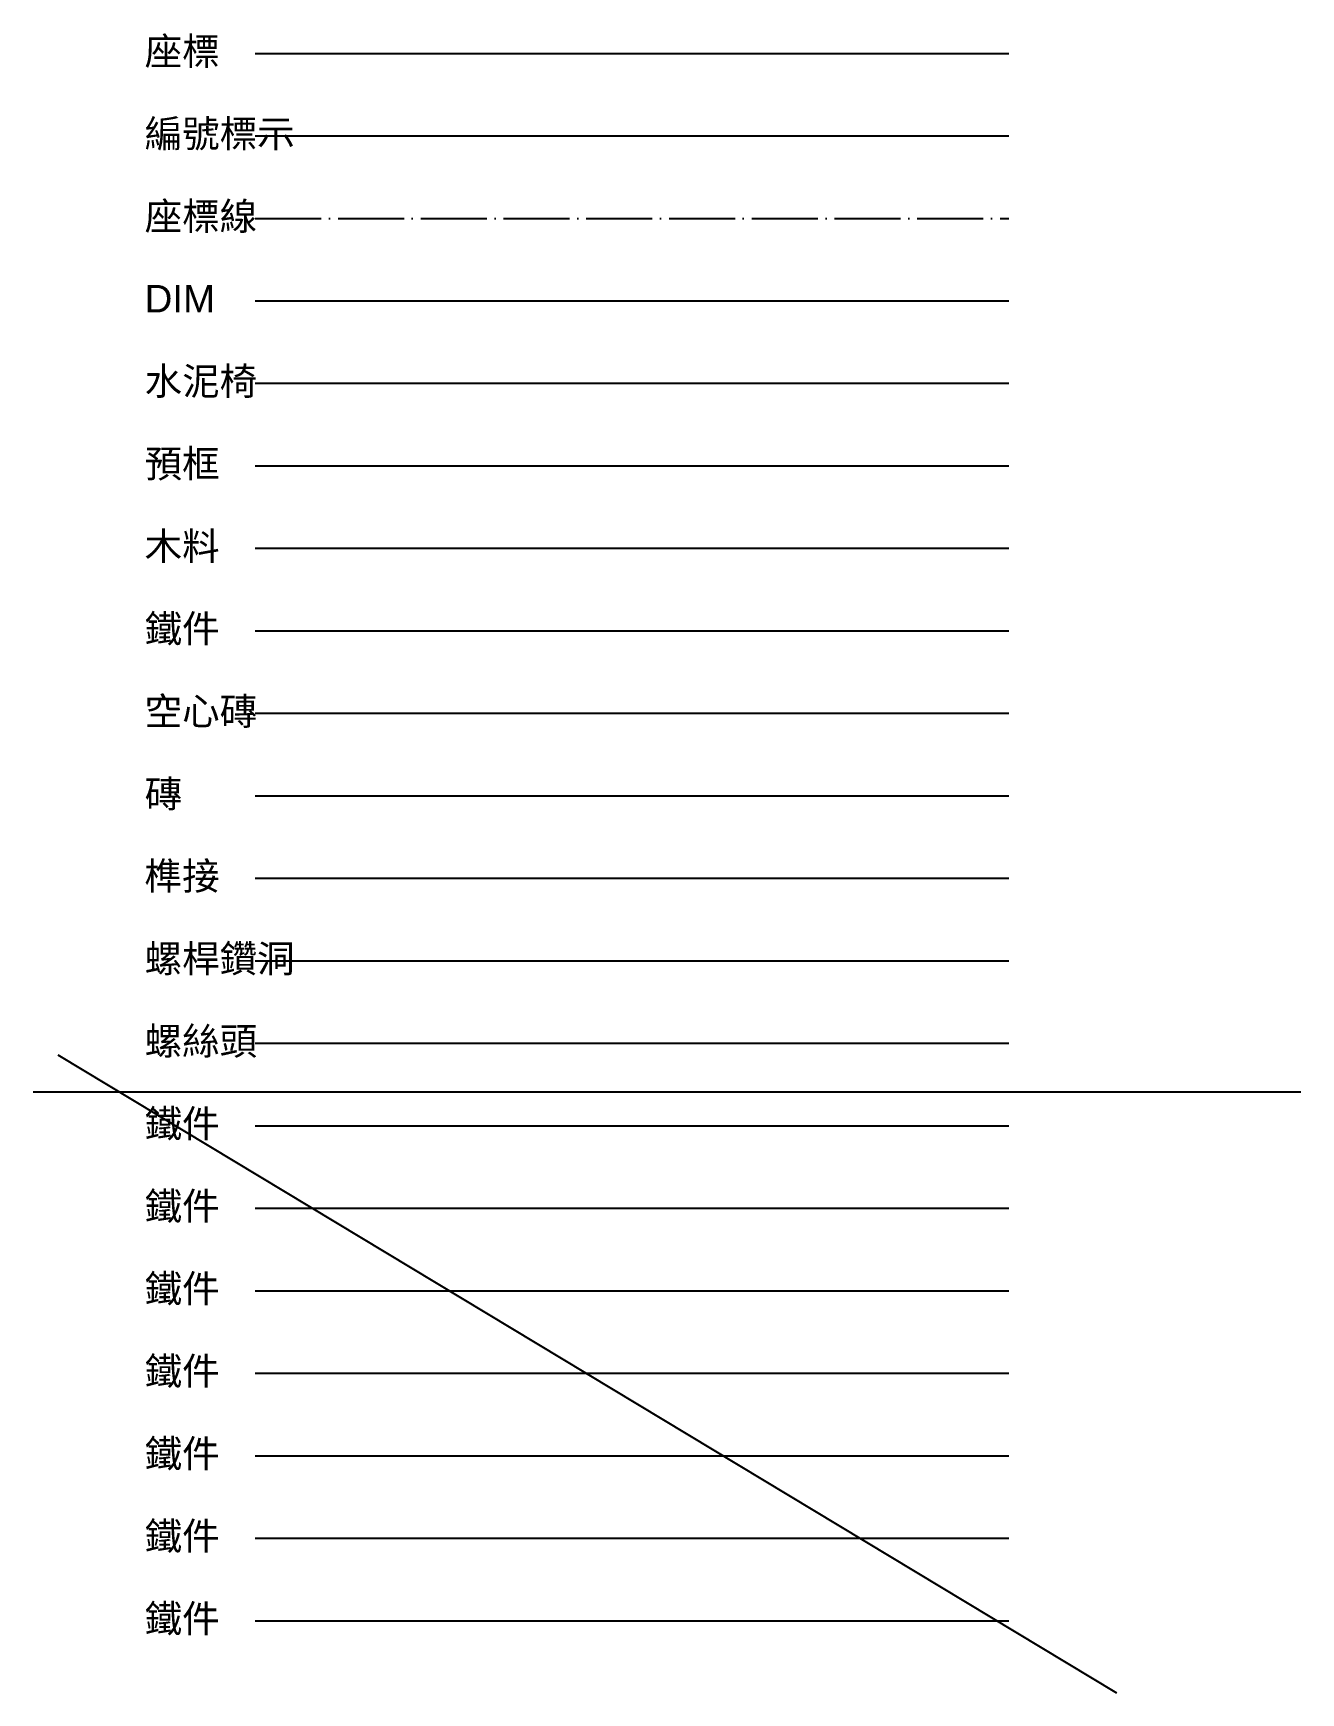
# Model space of a CAD drawing. Header units: millimetres. Extents: x -2666 to 6286, y -11880 to 4849.
# Drawn here: x 1230 to 1691, y 2478 to 3081 of the extents above; entities that cross this region are included whole.
import ezdxf

# ---------------------------------------------------------------- set-up
doc = ezdxf.new("R2010")
doc.units = ezdxf.units.MM
doc.linetypes.add('ACAD_ISO04W100', pattern=[30, 24, -3, 0, -3])
doc.layers.add('1-墊圈', color=4, linetype='Continuous', plot=False)
doc.layers.add('1-螺絲頭', color=9, linetype='Continuous', plot=False)
for name, color, linetype in [('dim', 244, 'Continuous'), ('座標', 3, 'Continuous'), ('座標線', 65, 'ACAD_ISO04W100'), ('木料', 2, 'Continuous'), ('榫接', 5, 'Continuous'), ('水泥椅', 5, 'Continuous'), ('磚', 4, 'Continuous'), ('空心磚', 1, 'Continuous'), ('編號標示', 30, 'Continuous'), ('鐵件', 6, 'Continuous'), ('預框', 7, 'Continuous')]:
    doc.layers.add(name, color=color, linetype=linetype)
doc.styles.get("Standard").update_dxf_attribs({"font": 'arial.ttf'})

msp = doc.modelspace()

# ---------------------------------------------------------------- texts
at = {"layer": '1-墊圈'}
msp.add_text('螺桿鑽洞', height=10, dxfattribs=at).set_placement((1270.451, 2739.784))
at = {"layer": '1-螺絲頭'}
msp.add_text('螺絲頭', height=10, dxfattribs=at).set_placement((1270.451, 2709.784))
at = {"layer": 'dim'}
msp.add_text('DIM', height=10, dxfattribs=at).set_placement((1270.451, 2979.784))
at = {"layer": '座標'}
msp.add_text('座標', height=10, dxfattribs=at).set_placement((1270.451, 3069.784))
at = {"layer": '座標線'}
msp.add_text('座標線', height=10, dxfattribs=at).set_placement((1270.451, 3009.784))
at = {"layer": '木料'}
msp.add_text('木料', height=10, dxfattribs=at).set_placement((1270.451, 2889.784))
at = {"layer": '榫接'}
msp.add_text('榫接', height=10, dxfattribs=at).set_placement((1270.451, 2769.784))
at = {"layer": '水泥椅'}
msp.add_text('水泥椅', height=10, dxfattribs=at).set_placement((1270.451, 2949.784))
at = {"layer": '磚'}
msp.add_text('磚', height=10, dxfattribs=at).set_placement((1270.451, 2799.784))
at = {"layer": '空心磚'}
msp.add_text('空心磚', height=10, dxfattribs=at).set_placement((1270.451, 2829.784))
at = {"layer": '編號標示'}
for s, p in [('編號標示', (1270.451, 3039.784)), ('鐵件', (1270.451, 2679.784)), ('鐵件', (1270.451, 2649.784)), ('鐵件', (1270.451, 2619.784)), ('鐵件', (1270.451, 2589.784)), ('鐵件', (1270.451, 2559.784)), ('鐵件', (1270.451, 2529.784)), ('鐵件', (1270.451, 2499.784))]:
    msp.add_text(s, height=10, dxfattribs=at).set_placement(p)
at = {"layer": '鐵件'}
msp.add_text('鐵件', height=10, dxfattribs=at).set_placement((1270.451, 2859.784))
at = {"layer": '預框'}
msp.add_text('預框', height=10, dxfattribs=at).set_placement((1270.451, 2919.784))

# ---------------------------------------------------------------- linework, layer by layer
for p, q in [((1238.841, 2709.738), (1624.023, 2477.769)), ((1229.909, 2696.355), (1691.011, 2696.355))]:
    msp.add_line(p, q)
for points in [[(1310.699, 2684.003), (1584.791, 2684.003)], [(1310.699, 2654.003), (1584.791, 2654.003)], [(1310.699, 2624.003), (1584.791, 2624.003)], [(1310.699, 2594.003), (1584.791, 2594.003)], [(1310.699, 2564.003), (1584.791, 2564.003)], [(1310.699, 2534.003), (1584.791, 2534.003)], [(1310.699, 2504.003), (1584.791, 2504.003)]]:
    msp.add_lwpolyline(points)
at = {"layer": '1-墊圈'}
msp.add_lwpolyline([(1310.699, 2744.003), (1584.791, 2744.003)], dxfattribs=at)
at = {"layer": '1-螺絲頭'}
msp.add_lwpolyline([(1310.699, 2714.003), (1584.791, 2714.003)], dxfattribs=at)
at = {"layer": 'dim'}
msp.add_lwpolyline([(1310.699, 2984.003), (1584.791, 2984.003)], dxfattribs=at)
at = {"layer": '座標'}
msp.add_lwpolyline([(1310.699, 3074.003), (1584.791, 3074.003)], dxfattribs=at)
at = {"layer": '座標線'}
msp.add_lwpolyline([(1310.699, 3014.003), (1584.791, 3014.003)], dxfattribs=at)
at = {"layer": '木料'}
msp.add_lwpolyline([(1310.699, 2894.003), (1584.791, 2894.003)], dxfattribs=at)
at = {"layer": '榫接'}
msp.add_lwpolyline([(1310.699, 2774.003), (1584.791, 2774.003)], dxfattribs=at)
at = {"layer": '水泥椅'}
msp.add_lwpolyline([(1310.699, 2954.003), (1584.791, 2954.003)], dxfattribs=at)
at = {"layer": '磚'}
msp.add_lwpolyline([(1310.699, 2804.003), (1584.791, 2804.003)], dxfattribs=at)
at = {"layer": '空心磚'}
msp.add_lwpolyline([(1310.699, 2834.003), (1584.791, 2834.003)], dxfattribs=at)
at = {"layer": '編號標示'}
msp.add_lwpolyline([(1310.699, 3044.003), (1584.791, 3044.003)], dxfattribs=at)
at = {"layer": '鐵件'}
msp.add_lwpolyline([(1310.699, 2864.003), (1584.791, 2864.003)], dxfattribs=at)
at = {"layer": '預框'}
msp.add_lwpolyline([(1310.699, 2924.003), (1584.791, 2924.003)], dxfattribs=at)

msp.set_redraw_order([(e.dxf.handle, doc.entitydb.next_handle()) for e in msp.query("TEXT MTEXT ATTDEF DIMENSION ARC_DIMENSION")])  # texts and dimensions are drawn at this point

doc.saveas('drawing.dxf')
